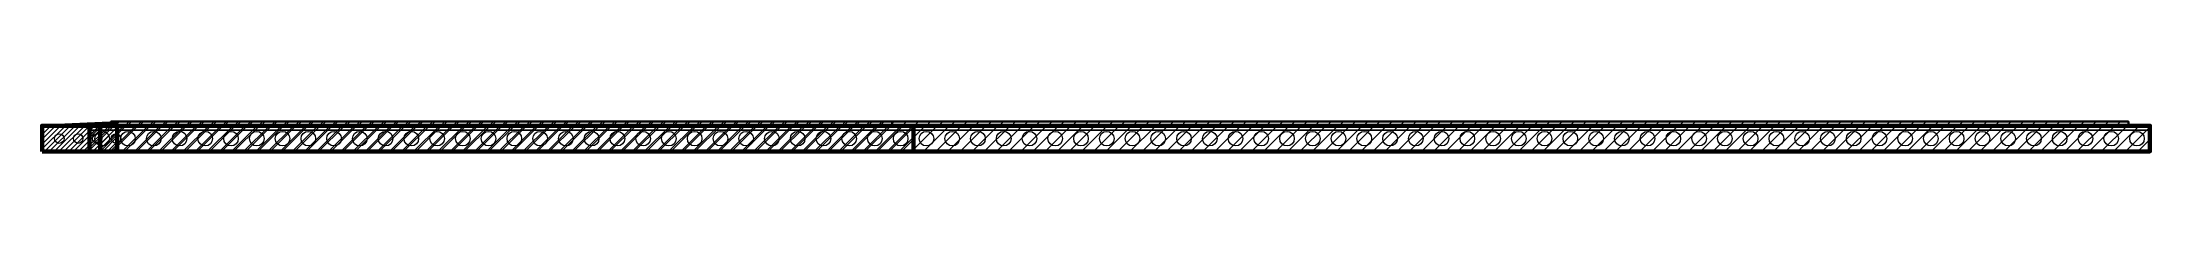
# Model space of a CAD drawing. Header units: metres. Extents: x -1.4 to 41.5, y -29.1 to 7.4.
# Drawn here: x -0.55 to 24, y 5.85 to 6.2 of the extents above; entities that cross this region are included whole.
import ezdxf

# ---------------------------------------------------------------- set-up
doc = ezdxf.new("R2010")
doc.units = ezdxf.units.M
for name, color, linetype, lineweight in [('hatch', 7, 'CONTINUOUS', 9), ('hatch-2', 7, 'CONTINUOUS', 9), ('hormigon', 7, 'CONTINUOUS', 30), ('marco-fino', 7, 'CONTINUOUS', 25), ('marco-medio', 7, 'CONTINUOUS', 40), ('muro-corte', 7, 'CONTINUOUS', 60)]:
    doc.layers.add(name, color=color, linetype=linetype, lineweight=lineweight)

msp = doc.modelspace()

# ---------------------------------------------------------------- linework, layer by layer
at = {"layer": 'hatch'}
for p, q in [((-0.55, 5.88), (-0.28, 6.15)), ((-0.55, 5.937), (-0.337, 6.15)), ((-0.55, 5.993), (-0.393, 6.15)), ((-0.55, 6.05), (-0.45, 6.15)), ((-0.55, 6.106), (-0.506, 6.15)), ((-0.524, 5.85), (-0.224, 6.15)), ((-0.467, 5.85), (-0.167, 6.15)), ((-0.41, 5.85), (-0.11, 6.15)), ((-0.354, 5.85), (-0.054, 6.15)), ((-0.297, 5.85), (0.003, 6.15)), ((-0.241, 5.85), (0.059, 6.15)), ((-0.184, 5.85), (0.116, 6.15)), ((-0.128, 5.85), (0.172, 6.15)), ((-0.071, 5.85), (0.229, 6.15)), ((-0.014, 5.85), (0.286, 6.15)), ((0, 5.867), (0.283, 6.15)), ((0, 6.008), (0.142, 6.15)), ((0, 6.149), (0.001, 6.15)), ((0, 5.892), (0.258, 6.15)), ((0, 6.033), (0.117, 6.15)), ((0.1, 5.85), (0.4, 6.15)), ((0.125, 5.85), (0.425, 6.15)), ((0.125, 5.989), (0.286, 6.15)), ((0.125, 6.046), (0.229, 6.15)), ((0.125, 6.103), (0.172, 6.15)), ((0.241, 5.85), (0.541, 6.15)), ((0.266, 5.85), (0.566, 6.15)), ((0.274, 6.15), (0.324, 6.2)), ((0.299, 6.15), (0.349, 6.2)), ((0.383, 5.85), (0.683, 6.15)), ((0.408, 5.85), (0.708, 6.15)), ((0.415, 6.15), (0.465, 6.2)), ((0.44, 6.15), (0.49, 6.2)), ((0.524, 5.85), (0.824, 6.15)), ((0.549, 5.85), (0.849, 6.15)), ((0.557, 6.15), (0.607, 6.2)), ((0.582, 6.15), (0.632, 6.2)), ((0.665, 5.85), (0.965, 6.15)), ((0.69, 5.85), (0.99, 6.15)), ((0.698, 6.15), (0.748, 6.2)), ((0.723, 6.15), (0.773, 6.2)), ((0.807, 5.85), (1.107, 6.15)), ((0.832, 5.85), (1.132, 6.15)), ((0.84, 6.15), (0.89, 6.2)), ((0.865, 6.15), (0.915, 6.2)), ((0.948, 5.85), (1.248, 6.15)), ((0.973, 5.85), (1.273, 6.15)), ((0.981, 6.15), (1.031, 6.2)), ((1.006, 6.15), (1.056, 6.2)), ((1.09, 5.85), (1.39, 6.15)), ((1.115, 5.85), (1.415, 6.15)), ((1.123, 6.15), (1.173, 6.2)), ((1.148, 6.15), (1.198, 6.2)), ((1.231, 5.85), (1.531, 6.15)), ((1.256, 5.85), (1.556, 6.15)), ((1.264, 6.15), (1.314, 6.2)), ((1.289, 6.15), (1.339, 6.2)), ((1.373, 5.85), (1.673, 6.15)), ((1.398, 5.85), (1.698, 6.15)), ((1.405, 6.15), (1.455, 6.2)), ((1.43, 6.15), (1.48, 6.2)), ((1.514, 5.85), (1.814, 6.15)), ((1.539, 5.85), (1.839, 6.15)), ((1.547, 6.15), (1.597, 6.2)), ((1.572, 6.15), (1.622, 6.2)), ((1.655, 5.85), (1.955, 6.15)), ((1.68, 5.85), (1.98, 6.15)), ((1.688, 6.15), (1.738, 6.2)), ((1.713, 6.15), (1.763, 6.2)), ((1.797, 5.85), (2.097, 6.15)), ((1.822, 5.85), (2.122, 6.15)), ((1.83, 6.15), (1.88, 6.2)), ((1.855, 6.15), (1.905, 6.2)), ((1.938, 5.85), (2.238, 6.15)), ((1.963, 5.85), (2.263, 6.15)), ((1.971, 6.15), (2.021, 6.2)), ((1.996, 6.15), (2.046, 6.2)), ((2.08, 5.85), (2.38, 6.15)), ((2.105, 5.85), (2.405, 6.15)), ((2.113, 6.15), (2.163, 6.2)), ((2.138, 6.15), (2.188, 6.2)), ((2.221, 5.85), (2.521, 6.15)), ((2.246, 5.85), (2.546, 6.15)), ((2.254, 6.15), (2.304, 6.2)), ((2.279, 6.15), (2.329, 6.2)), ((2.363, 5.85), (2.663, 6.15)), ((2.388, 5.85), (2.688, 6.15)), ((2.395, 6.15), (2.445, 6.2)), ((2.42, 6.15), (2.47, 6.2)), ((2.504, 5.85), (2.804, 6.15)), ((2.529, 5.85), (2.829, 6.15)), ((2.537, 6.15), (2.587, 6.2)), ((2.562, 6.15), (2.612, 6.2)), ((2.645, 5.85), (2.945, 6.15)), ((2.67, 5.85), (2.97, 6.15)), ((2.678, 6.15), (2.728, 6.2)), ((2.703, 6.15), (2.753, 6.2)), ((2.787, 5.85), (3.087, 6.15)), ((2.812, 5.85), (3.112, 6.15)), ((2.82, 6.15), (2.87, 6.2)), ((2.845, 6.15), (2.895, 6.2)), ((2.928, 5.85), (3.228, 6.15)), ((2.953, 5.85), (3.253, 6.15)), ((2.961, 6.15), (3.011, 6.2)), ((2.986, 6.15), (3.036, 6.2)), ((3.07, 5.85), (3.37, 6.15)), ((3.095, 5.85), (3.395, 6.15)), ((3.102, 6.15), (3.152, 6.2)), ((3.127, 6.15), (3.177, 6.2)), ((3.211, 5.85), (3.511, 6.15)), ((3.236, 5.85), (3.536, 6.15)), ((3.244, 6.15), (3.294, 6.2)), ((3.269, 6.15), (3.319, 6.2)), ((3.352, 5.85), (3.652, 6.15)), ((3.377, 5.85), (3.677, 6.15)), ((3.385, 6.15), (3.435, 6.2)), ((3.41, 6.15), (3.46, 6.2)), ((3.494, 5.85), (3.794, 6.15)), ((3.519, 5.85), (3.819, 6.15)), ((3.527, 6.15), (3.577, 6.2)), ((3.552, 6.15), (3.602, 6.2)), ((3.635, 5.85), (3.935, 6.15)), ((3.66, 5.85), (3.96, 6.15)), ((3.668, 6.15), (3.718, 6.2)), ((3.693, 6.15), (3.743, 6.2)), ((3.777, 5.85), (4.077, 6.15)), ((3.802, 5.85), (4.102, 6.15)), ((3.81, 6.15), (3.86, 6.2)), ((3.835, 6.15), (3.885, 6.2)), ((3.918, 5.85), (4.218, 6.15)), ((3.943, 5.85), (4.243, 6.15)), ((3.951, 6.15), (4.001, 6.2)), ((3.976, 6.15), (4.026, 6.2)), ((4.06, 5.85), (4.36, 6.15)), ((4.085, 5.85), (4.385, 6.15)), ((4.092, 6.15), (4.142, 6.2)), ((4.117, 6.15), (4.167, 6.2)), ((4.201, 5.85), (4.501, 6.15)), ((4.226, 5.85), (4.526, 6.15)), ((4.234, 6.15), (4.284, 6.2)), ((4.259, 6.15), (4.309, 6.2)), ((4.342, 5.85), (4.642, 6.15)), ((4.367, 5.85), (4.667, 6.15)), ((4.375, 6.15), (4.425, 6.2)), ((4.4, 6.15), (4.45, 6.2)), ((4.484, 5.85), (4.784, 6.15)), ((4.509, 5.85), (4.809, 6.15)), ((4.517, 6.15), (4.567, 6.2)), ((4.542, 6.15), (4.592, 6.2)), ((4.625, 5.85), (4.925, 6.15)), ((4.65, 5.85), (4.95, 6.15)), ((4.658, 6.15), (4.708, 6.2)), ((4.683, 6.15), (4.733, 6.2)), ((4.767, 5.85), (5.067, 6.15)), ((4.792, 5.85), (5.092, 6.15)), ((4.8, 6.15), (4.85, 6.2)), ((4.825, 6.15), (4.875, 6.2)), ((4.908, 5.85), (5.208, 6.15)), ((4.933, 5.85), (5.233, 6.15)), ((4.941, 6.15), (4.991, 6.2)), ((4.966, 6.15), (5.016, 6.2)), ((5.05, 5.85), (5.35, 6.15)), ((5.075, 5.85), (5.375, 6.15)), ((5.082, 6.15), (5.132, 6.2)), ((5.107, 6.15), (5.157, 6.2)), ((5.191, 5.85), (5.491, 6.15)), ((5.216, 5.85), (5.516, 6.15)), ((5.224, 6.15), (5.274, 6.2)), ((5.249, 6.15), (5.299, 6.2)), ((5.332, 5.85), (5.632, 6.15)), ((5.357, 5.85), (5.657, 6.15)), ((5.365, 6.15), (5.415, 6.2)), ((5.39, 6.15), (5.44, 6.2)), ((5.474, 5.85), (5.774, 6.15)), ((5.499, 5.85), (5.799, 6.15)), ((5.507, 6.15), (5.557, 6.2)), ((5.532, 6.15), (5.582, 6.2)), ((5.615, 5.85), (5.915, 6.15)), ((5.64, 5.85), (5.94, 6.15)), ((5.648, 6.15), (5.698, 6.2)), ((5.673, 6.15), (5.723, 6.2)), ((5.757, 5.85), (6.057, 6.15)), ((5.782, 5.85), (6.082, 6.15)), ((5.789, 6.15), (5.839, 6.2)), ((5.814, 6.15), (5.864, 6.2)), ((5.898, 5.85), (6.198, 6.15)), ((5.923, 5.85), (6.223, 6.15)), ((5.931, 6.15), (5.981, 6.2)), ((5.956, 6.15), (6.006, 6.2)), ((6.039, 5.85), (6.339, 6.15)), ((6.064, 5.85), (6.364, 6.15)), ((6.072, 6.15), (6.122, 6.2)), ((6.097, 6.15), (6.147, 6.2)), ((6.181, 5.85), (6.481, 6.15)), ((6.206, 5.85), (6.506, 6.15)), ((6.214, 6.15), (6.264, 6.2)), ((6.239, 6.15), (6.289, 6.2)), ((6.322, 5.85), (6.622, 6.15)), ((6.347, 5.85), (6.647, 6.15)), ((6.355, 6.15), (6.405, 6.2)), ((6.38, 6.15), (6.43, 6.2)), ((6.464, 5.85), (6.764, 6.15)), ((6.489, 5.85), (6.789, 6.15)), ((6.497, 6.15), (6.547, 6.2)), ((6.522, 6.15), (6.572, 6.2)), ((6.605, 5.85), (6.905, 6.15)), ((6.63, 5.85), (6.93, 6.15)), ((6.638, 6.15), (6.688, 6.2)), ((6.663, 6.15), (6.713, 6.2)), ((6.747, 5.85), (7.047, 6.15)), ((6.772, 5.85), (7.072, 6.15)), ((6.779, 6.15), (6.829, 6.2)), ((6.804, 6.15), (6.854, 6.2)), ((6.888, 5.85), (7.188, 6.15)), ((6.913, 5.85), (7.213, 6.15)), ((6.921, 6.15), (6.971, 6.2)), ((6.946, 6.15), (6.996, 6.2)), ((7.029, 5.85), (7.329, 6.15)), ((7.054, 5.85), (7.354, 6.15)), ((7.062, 6.15), (7.112, 6.2)), ((7.087, 6.15), (7.137, 6.2)), ((7.171, 5.85), (7.471, 6.15)), ((7.196, 5.85), (7.496, 6.15)), ((7.204, 6.15), (7.254, 6.2)), ((7.229, 6.15), (7.279, 6.2)), ((7.312, 5.85), (7.612, 6.15)), ((7.337, 5.85), (7.637, 6.15)), ((7.345, 6.15), (7.395, 6.2)), ((7.37, 6.15), (7.42, 6.2)), ((7.454, 5.85), (7.754, 6.15)), ((7.479, 5.85), (7.779, 6.15)), ((7.487, 6.15), (7.537, 6.2)), ((7.512, 6.15), (7.562, 6.2)), ((7.595, 5.85), (7.895, 6.15)), ((7.62, 5.85), (7.92, 6.15)), ((7.628, 6.15), (7.678, 6.2)), ((7.653, 6.15), (7.703, 6.2)), ((7.737, 5.85), (8.037, 6.15)), ((7.762, 5.85), (8.062, 6.15)), ((7.769, 6.15), (7.819, 6.2)), ((7.794, 6.15), (7.844, 6.2)), ((7.878, 5.85), (8.178, 6.15)), ((7.903, 5.85), (8.203, 6.15)), ((7.911, 6.15), (7.961, 6.2)), ((7.936, 6.15), (7.986, 6.2)), ((8.019, 5.85), (8.319, 6.15)), ((8.044, 5.85), (8.344, 6.15)), ((8.052, 6.15), (8.102, 6.2)), ((8.077, 6.15), (8.127, 6.2)), ((8.161, 5.85), (8.461, 6.15)), ((8.186, 5.85), (8.486, 6.15)), ((8.194, 6.15), (8.244, 6.2)), ((8.219, 6.15), (8.269, 6.2)), ((8.302, 5.85), (8.602, 6.15)), ((8.327, 5.85), (8.627, 6.15)), ((8.335, 6.15), (8.385, 6.2)), ((8.36, 6.15), (8.41, 6.2)), ((8.444, 5.85), (8.744, 6.15)), ((8.469, 5.85), (8.769, 6.15)), ((8.476, 6.15), (8.526, 6.2)), ((8.501, 6.15), (8.551, 6.2)), ((8.585, 5.85), (8.885, 6.15)), ((8.61, 5.85), (8.91, 6.15)), ((8.618, 6.15), (8.668, 6.2)), ((8.643, 6.15), (8.693, 6.2)), ((8.726, 5.85), (9.026, 6.15)), ((8.751, 5.85), (9.051, 6.15)), ((8.759, 6.15), (8.809, 6.2)), ((8.784, 6.15), (8.834, 6.2)), ((8.868, 5.85), (9.168, 6.15)), ((8.893, 5.85), (9.193, 6.15)), ((8.901, 6.15), (8.951, 6.2)), ((8.926, 6.15), (8.976, 6.2)), ((9.009, 5.85), (9.309, 6.15)), ((9.034, 5.85), (9.334, 6.15)), ((9.042, 6.15), (9.092, 6.2)), ((9.067, 6.15), (9.117, 6.2)), ((9.151, 5.85), (9.451, 6.15)), ((9.176, 5.85), (9.476, 6.15)), ((9.184, 6.15), (9.234, 6.2)), ((9.209, 6.15), (9.259, 6.2)), ((9.292, 5.85), (9.592, 6.15)), ((9.325, 6.15), (9.375, 6.2)), ((9.434, 5.85), (9.734, 6.15)), ((9.466, 6.15), (9.516, 6.2)), ((9.575, 5.85), (9.875, 6.15)), ((9.608, 6.15), (9.658, 6.2)), ((9.716, 5.85), (10.016, 6.15)), ((9.749, 6.15), (9.799, 6.2)), ((9.858, 5.85), (10.158, 6.15)), ((9.891, 6.15), (9.941, 6.2)), ((9.999, 5.85), (10.299, 6.15)), ((10.032, 6.15), (10.082, 6.2)), ((10.141, 5.85), (10.441, 6.15)), ((10.174, 6.15), (10.224, 6.2)), ((10.282, 5.85), (10.582, 6.15)), ((10.315, 6.15), (10.365, 6.2)), ((10.424, 5.85), (10.724, 6.15)), ((10.456, 6.15), (10.506, 6.2)), ((10.565, 5.85), (10.865, 6.15)), ((10.598, 6.15), (10.648, 6.2)), ((10.706, 5.85), (11.006, 6.15)), ((10.739, 6.15), (10.789, 6.2)), ((10.848, 5.85), (11.148, 6.15)), ((10.881, 6.15), (10.931, 6.2)), ((10.989, 5.85), (11.289, 6.15)), ((11.022, 6.15), (11.072, 6.2)), ((11.131, 5.85), (11.431, 6.15)), ((11.163, 6.15), (11.213, 6.2)), ((11.272, 5.85), (11.572, 6.15)), ((11.305, 6.15), (11.355, 6.2)), ((11.413, 5.85), (11.713, 6.15)), ((11.446, 6.15), (11.496, 6.2)), ((11.555, 5.85), (11.855, 6.15)), ((11.588, 6.15), (11.638, 6.2)), ((11.696, 5.85), (11.996, 6.15)), ((11.729, 6.15), (11.779, 6.2)), ((11.838, 5.85), (12.138, 6.15)), ((11.871, 6.15), (11.921, 6.2)), ((11.979, 5.85), (12.279, 6.15)), ((12.012, 6.15), (12.062, 6.2)), ((12.121, 5.85), (12.421, 6.15)), ((12.153, 6.15), (12.203, 6.2)), ((12.262, 5.85), (12.562, 6.15)), ((12.295, 6.15), (12.345, 6.2)), ((12.403, 5.85), (12.703, 6.15)), ((12.436, 6.15), (12.486, 6.2)), ((12.545, 5.85), (12.845, 6.15)), ((12.578, 6.15), (12.628, 6.2)), ((12.686, 5.85), (12.986, 6.15)), ((12.719, 6.15), (12.769, 6.2)), ((12.828, 5.85), (13.128, 6.15)), ((12.861, 6.15), (12.911, 6.2)), ((12.969, 5.85), (13.269, 6.15)), ((13.002, 6.15), (13.052, 6.2)), ((13.111, 5.85), (13.411, 6.15)), ((13.143, 6.15), (13.193, 6.2)), ((13.252, 5.85), (13.552, 6.15)), ((13.285, 6.15), (13.335, 6.2)), ((13.393, 5.85), (13.693, 6.15)), ((13.426, 6.15), (13.476, 6.2)), ((13.535, 5.85), (13.835, 6.15)), ((13.568, 6.15), (13.618, 6.2)), ((13.676, 5.85), (13.976, 6.15)), ((13.709, 6.15), (13.759, 6.2)), ((13.818, 5.85), (14.118, 6.15)), ((13.851, 6.15), (13.901, 6.2)), ((13.959, 5.85), (14.259, 6.15)), ((13.992, 6.15), (14.042, 6.2)), ((14.101, 5.85), (14.401, 6.15)), ((14.133, 6.15), (14.183, 6.2)), ((14.242, 5.85), (14.542, 6.15)), ((14.275, 6.15), (14.325, 6.2)), ((14.383, 5.85), (14.683, 6.15)), ((14.416, 6.15), (14.466, 6.2)), ((14.525, 5.85), (14.825, 6.15)), ((14.558, 6.15), (14.608, 6.2)), ((14.666, 5.85), (14.966, 6.15)), ((14.699, 6.15), (14.749, 6.2)), ((14.808, 5.85), (15.108, 6.15)), ((14.84, 6.15), (14.89, 6.2)), ((14.949, 5.85), (15.249, 6.15)), ((14.982, 6.15), (15.032, 6.2)), ((15.09, 5.85), (15.39, 6.15)), ((15.123, 6.15), (15.173, 6.2)), ((15.232, 5.85), (15.532, 6.15)), ((15.265, 6.15), (15.315, 6.2)), ((15.373, 5.85), (15.673, 6.15)), ((15.406, 6.15), (15.456, 6.2)), ((15.515, 5.85), (15.815, 6.15)), ((15.548, 6.15), (15.598, 6.2)), ((15.656, 5.85), (15.956, 6.15)), ((15.689, 6.15), (15.739, 6.2)), ((15.798, 5.85), (16.098, 6.15)), ((15.83, 6.15), (15.88, 6.2)), ((15.939, 5.85), (16.239, 6.15)), ((15.972, 6.15), (16.022, 6.2)), ((16.08, 5.85), (16.38, 6.15)), ((16.113, 6.15), (16.163, 6.2)), ((16.222, 5.85), (16.522, 6.15)), ((16.255, 6.15), (16.305, 6.2)), ((16.363, 5.85), (16.663, 6.15)), ((16.396, 6.15), (16.446, 6.2)), ((16.505, 5.85), (16.805, 6.15)), ((16.538, 6.15), (16.588, 6.2)), ((16.646, 5.85), (16.946, 6.15)), ((16.679, 6.15), (16.729, 6.2)), ((16.788, 5.85), (17.088, 6.15)), ((16.82, 6.15), (16.87, 6.2)), ((16.929, 5.85), (17.229, 6.15)), ((16.962, 6.15), (17.012, 6.2)), ((17.07, 5.85), (17.37, 6.15)), ((17.103, 6.15), (17.153, 6.2)), ((17.212, 5.85), (17.512, 6.15)), ((17.245, 6.15), (17.295, 6.2)), ((17.353, 5.85), (17.653, 6.15)), ((17.386, 6.15), (17.436, 6.2)), ((17.495, 5.85), (17.795, 6.15)), ((17.527, 6.15), (17.577, 6.2)), ((17.636, 5.85), (17.936, 6.15)), ((17.669, 6.15), (17.719, 6.2)), ((17.777, 5.85), (18.077, 6.15)), ((17.81, 6.15), (17.86, 6.2)), ((17.919, 5.85), (18.219, 6.15)), ((17.952, 6.15), (18.002, 6.2)), ((18.06, 5.85), (18.36, 6.15)), ((18.093, 6.15), (18.143, 6.2)), ((18.202, 5.85), (18.502, 6.15)), ((18.235, 6.15), (18.285, 6.2)), ((18.343, 5.85), (18.643, 6.15)), ((18.376, 6.15), (18.426, 6.2)), ((18.485, 5.85), (18.785, 6.15)), ((18.517, 6.15), (18.567, 6.2)), ((18.626, 5.85), (18.926, 6.15)), ((18.659, 6.15), (18.709, 6.2)), ((18.767, 5.85), (19.067, 6.15)), ((18.8, 6.15), (18.85, 6.2)), ((18.909, 5.85), (19.209, 6.15)), ((18.942, 6.15), (18.992, 6.2)), ((19.05, 5.85), (19.35, 6.15)), ((19.083, 6.15), (19.133, 6.2)), ((19.192, 5.85), (19.492, 6.15)), ((19.225, 6.15), (19.275, 6.2)), ((19.333, 5.85), (19.633, 6.15)), ((19.366, 6.15), (19.416, 6.2)), ((19.475, 5.85), (19.775, 6.15)), ((19.507, 6.15), (19.557, 6.2)), ((19.616, 5.85), (19.916, 6.15)), ((19.649, 6.15), (19.699, 6.2)), ((19.757, 5.85), (20.057, 6.15)), ((19.79, 6.15), (19.84, 6.2)), ((19.899, 5.85), (20.199, 6.15)), ((19.932, 6.15), (19.982, 6.2)), ((20.04, 5.85), (20.34, 6.15)), ((20.073, 6.15), (20.123, 6.2)), ((20.182, 5.85), (20.482, 6.15)), ((20.214, 6.15), (20.264, 6.2)), ((20.323, 5.85), (20.623, 6.15)), ((20.356, 6.15), (20.406, 6.2)), ((20.464, 5.85), (20.764, 6.15)), ((20.497, 6.15), (20.547, 6.2)), ((20.606, 5.85), (20.906, 6.15)), ((20.639, 6.15), (20.689, 6.2)), ((20.747, 5.85), (21.047, 6.15)), ((20.78, 6.15), (20.83, 6.2)), ((20.889, 5.85), (21.189, 6.15)), ((20.922, 6.15), (20.972, 6.2)), ((21.03, 5.85), (21.33, 6.15)), ((21.063, 6.15), (21.113, 6.2)), ((21.172, 5.85), (21.472, 6.15)), ((21.204, 6.15), (21.254, 6.2)), ((21.313, 5.85), (21.613, 6.15)), ((21.346, 6.15), (21.396, 6.2)), ((21.454, 5.85), (21.754, 6.15)), ((21.487, 6.15), (21.537, 6.2)), ((21.596, 5.85), (21.896, 6.15)), ((21.629, 6.15), (21.679, 6.2)), ((21.737, 5.85), (22.037, 6.15)), ((21.77, 6.15), (21.82, 6.2)), ((21.879, 5.85), (22.179, 6.15)), ((21.912, 6.15), (21.962, 6.2)), ((22.02, 5.85), (22.32, 6.15)), ((22.053, 6.15), (22.103, 6.2)), ((22.162, 5.85), (22.462, 6.15)), ((22.194, 6.15), (22.244, 6.2)), ((22.303, 5.85), (22.603, 6.15)), ((22.336, 6.15), (22.386, 6.2)), ((22.444, 5.85), (22.744, 6.15)), ((22.477, 6.15), (22.527, 6.2)), ((22.586, 5.85), (22.886, 6.15)), ((22.619, 6.15), (22.669, 6.2)), ((22.727, 5.85), (23.027, 6.15)), ((22.76, 6.15), (22.81, 6.2)), ((22.869, 5.85), (23.169, 6.15)), ((22.901, 6.15), (22.951, 6.2)), ((23.01, 5.85), (23.31, 6.15)), ((23.043, 6.15), (23.093, 6.2)), ((23.151, 5.85), (23.451, 6.15)), ((23.184, 6.15), (23.234, 6.2)), ((23.293, 5.85), (23.593, 6.15)), ((23.326, 6.15), (23.376, 6.2)), ((23.434, 5.85), (23.734, 6.15)), ((23.467, 6.15), (23.517, 6.2)), ((23.576, 5.85), (23.876, 6.15)), ((23.609, 6.15), (23.659, 6.2)), ((0.042, 5.85), (0.325, 6.133)), ((0.099, 5.85), (0.325, 6.076)), ((0.125, 5.933), (0.325, 6.133)), ((0.125, 5.876), (0.325, 6.076)), ((0.155, 5.85), (0.325, 6.02)), ((0.155, 5.85), (0.325, 6.02)), ((0.212, 5.85), (0.325, 5.963)), ((0.212, 5.85), (0.325, 5.963)), ((0.268, 5.85), (0.325, 5.907)), ((0.268, 5.85), (0.325, 5.907)), ((9.317, 5.85), (9.6, 6.133)), ((9.459, 5.85), (9.6, 5.991)), ((23.717, 5.85), (24, 6.133)), ((23.859, 5.85), (24, 5.991))]:
    msp.add_line(p, q, dxfattribs=at)
at = {"layer": 'hatch-2'}
for centre, radius in [((-0.35, 6), 0.055), ((-0.13, 6), 0.055), ((0.09, 6), 0.055), ((0.15, 6), 0.085), ((0.15, 6), 0.085), ((0.31, 6), 0.055), ((0.45, 6), 0.085), ((0.45, 6), 0.085), ((0.75, 6), 0.085), ((0.75, 6), 0.085), ((1.05, 6), 0.085), ((1.05, 6), 0.085), ((1.35, 6), 0.085), ((1.35, 6), 0.085), ((1.65, 6), 0.085), ((1.65, 6), 0.085), ((1.95, 6), 0.085), ((1.95, 6), 0.085), ((2.25, 6), 0.085), ((2.25, 6), 0.085), ((2.55, 6), 0.085), ((2.55, 6), 0.085), ((2.85, 6), 0.085), ((2.85, 6), 0.085), ((3.15, 6), 0.085), ((3.15, 6), 0.085), ((3.45, 6), 0.085), ((3.45, 6), 0.085), ((3.75, 6), 0.085), ((3.75, 6), 0.085), ((4.05, 6), 0.085), ((4.05, 6), 0.085), ((4.35, 6), 0.085), ((4.35, 6), 0.085), ((4.65, 6), 0.085), ((4.65, 6), 0.085), ((4.95, 6), 0.085), ((4.95, 6), 0.085), ((5.25, 6), 0.085), ((5.25, 6), 0.085), ((5.55, 6), 0.085), ((5.55, 6), 0.085), ((5.85, 6), 0.085), ((5.85, 6), 0.085), ((6.15, 6), 0.085), ((6.15, 6), 0.085), ((6.45, 6), 0.085), ((6.45, 6), 0.085), ((6.75, 6), 0.085), ((6.75, 6), 0.085), ((7.05, 6), 0.085), ((7.05, 6), 0.085), ((7.35, 6), 0.085), ((7.35, 6), 0.085), ((7.65, 6), 0.085), ((7.65, 6), 0.085), ((7.95, 6), 0.085), ((7.95, 6), 0.085), ((8.25, 6), 0.085), ((8.25, 6), 0.085), ((8.55, 6), 0.085), ((8.55, 6), 0.085), ((8.85, 6), 0.085), ((8.85, 6), 0.085), ((9.15, 6), 0.085), ((9.15, 6), 0.085), ((9.45, 6), 0.085), ((9.45, 6), 0.085), ((9.75, 6), 0.085), ((10.05, 6), 0.085), ((10.35, 6), 0.085), ((10.65, 6), 0.085), ((10.95, 6), 0.085), ((11.25, 6), 0.085), ((11.55, 6), 0.085), ((11.85, 6), 0.085), ((12.15, 6), 0.085), ((12.45, 6), 0.085), ((12.75, 6), 0.085), ((13.05, 6), 0.085), ((13.35, 6), 0.085), ((13.65, 6), 0.085), ((13.95, 6), 0.085), ((14.25, 6), 0.085), ((14.55, 6), 0.085), ((14.85, 6), 0.085), ((15.15, 6), 0.085), ((15.45, 6), 0.085), ((15.75, 6), 0.085), ((16.05, 6), 0.085), ((16.35, 6), 0.085), ((16.65, 6), 0.085), ((16.95, 6), 0.085), ((17.25, 6), 0.085), ((17.55, 6), 0.085), ((17.85, 6), 0.085), ((18.15, 6), 0.085), ((18.45, 6), 0.085), ((18.75, 6), 0.085), ((19.05, 6), 0.085), ((19.35, 6), 0.085), ((19.65, 6), 0.085), ((19.95, 6), 0.085), ((20.25, 6), 0.085), ((20.55, 6), 0.085), ((20.85, 6), 0.085), ((21.15, 6), 0.085), ((21.45, 6), 0.085), ((21.75, 6), 0.085), ((22.05, 6), 0.085), ((22.35, 6), 0.085), ((22.65, 6), 0.085), ((22.95, 6), 0.085), ((23.25, 6), 0.085), ((23.55, 6), 0.085), ((23.85, 6), 0.085)]:
    msp.add_circle(centre, radius, dxfattribs=at)
at = {"layer": 'hormigon'}
for points in [[(-0.55, 5.85), (0.325, 5.85), (0.325, 6.15), (-0.55, 6.15)], [(0, 5.85), (9.6, 5.85), (9.6, 6.15), (0, 6.15)], [(0, 5.85), (24, 5.85), (24, 6.15), (0, 6.15)], [(0.125, 5.85), (0.325, 5.85), (0.325, 6.15), (0.125, 6.15)], [(0.25, 6.15), (9.35, 6.15), (9.35, 6.2), (0.25, 6.2)], [(0.25, 6.15), (23.75, 6.15), (23.75, 6.2), (0.25, 6.2)]]:
    msp.add_lwpolyline(points, close=True, dxfattribs=at)
at = {"layer": 'marco-fino'}
for q in [(9.6, 6.1), (24, 6.1)]:
    msp.add_line((0, 6.1), q, dxfattribs=at)
at = {"layer": 'marco-medio'}
msp.add_line((-0.55, 6.15), (0.325, 6.19), dxfattribs=at)
at = {"layer": 'muro-corte'}
for points in [[(-0.55, 5.85), (0.325, 5.85), (0.325, 6.15), (-0.55, 6.15)], [(0, 5.85), (9.6, 5.85), (9.6, 6.15), (0, 6.15)], [(0, 5.85), (24, 5.85), (24, 6.15), (0, 6.15)], [(0.125, 5.85), (0.325, 5.85), (0.325, 6.15), (0.125, 6.15)]]:
    msp.add_lwpolyline(points, close=True, dxfattribs=at)

doc.saveas('drawing.dxf')
